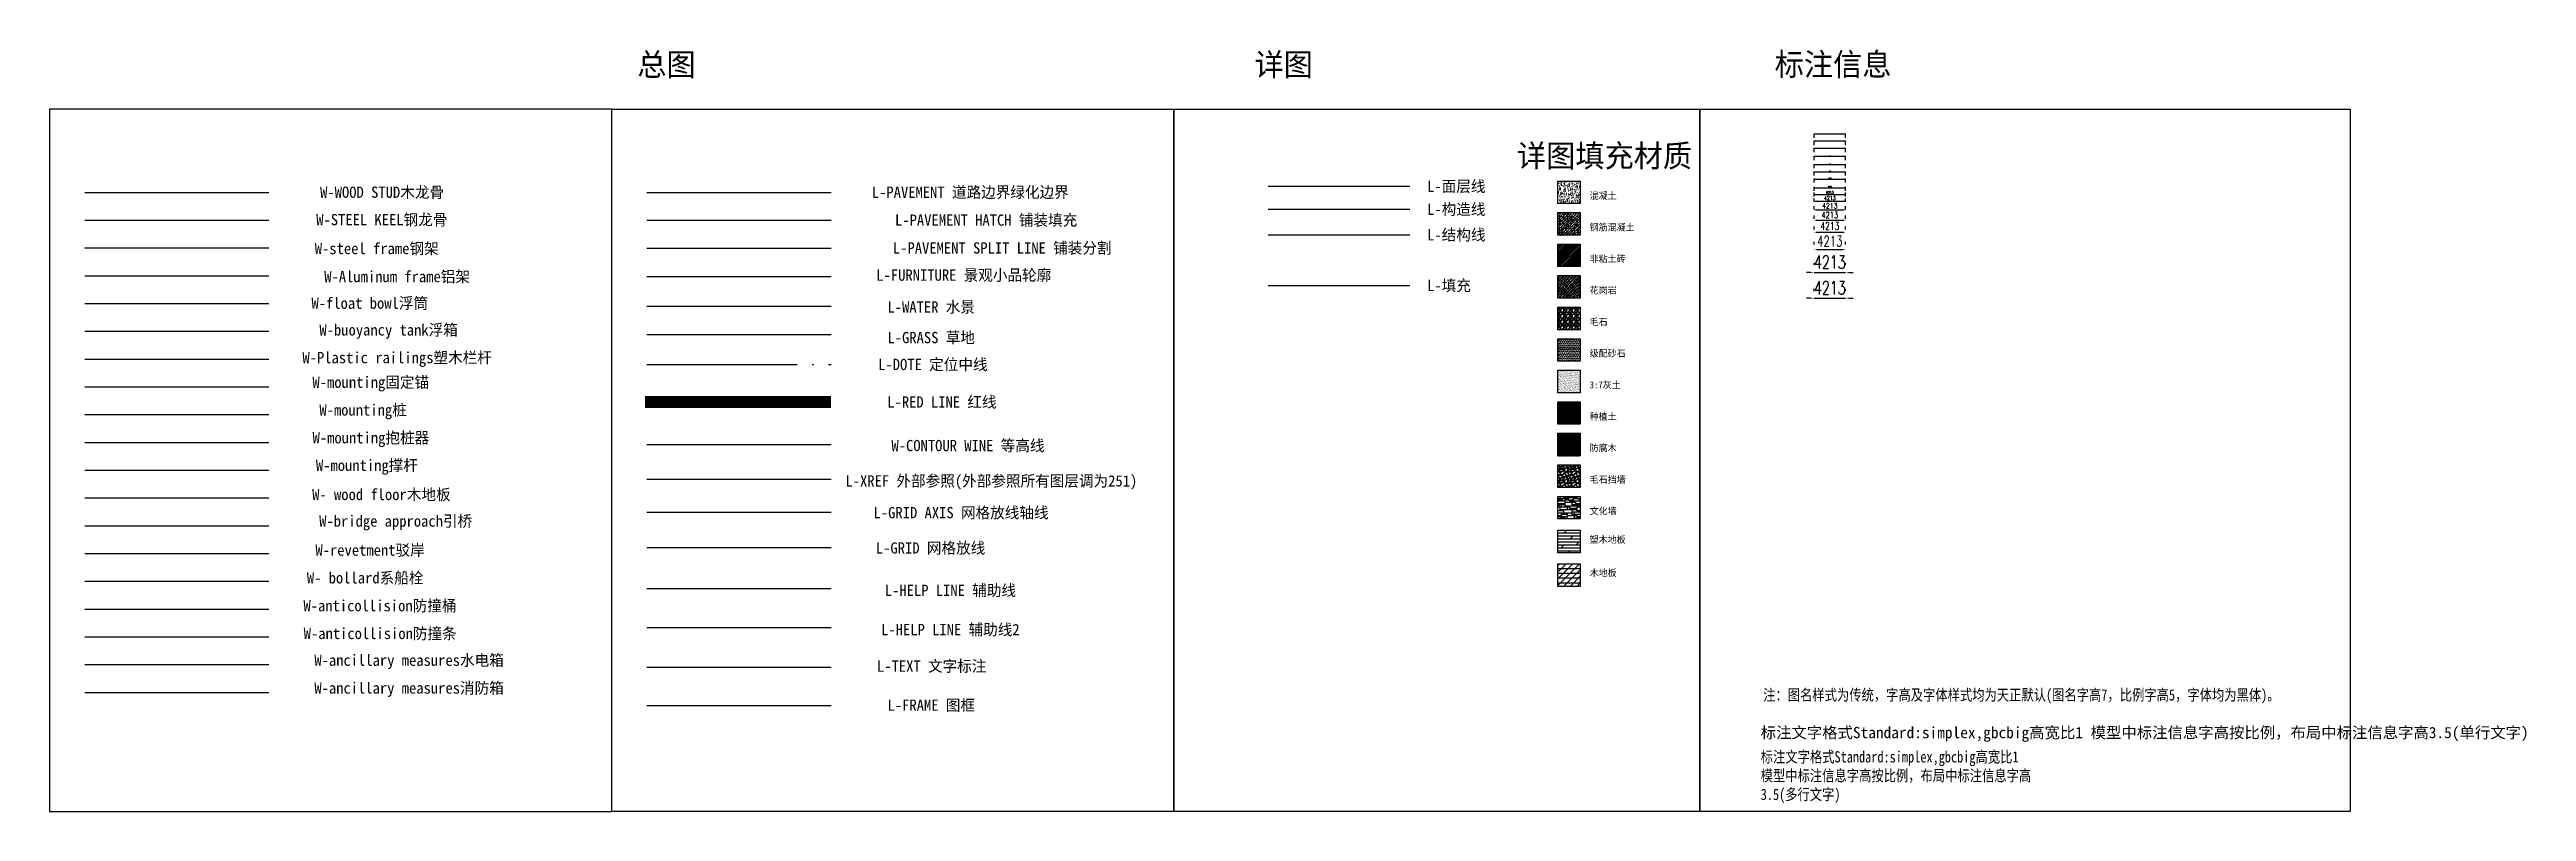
# Model space of a CAD drawing. Header units: millimetres. Extents: x -1612139 to -1282425, y 786067 to 1536390.
# Drawn here: x -1612139 to -1282425, y 1434905 to 1536390 of the extents above.
import ezdxf
from ezdxf.enums import TextEntityAlignment as Align

# ---------------------------------------------------------------- set-up
doc = ezdxf.new("R2010")
doc.units = ezdxf.units.MM
doc.header["$LTSCALE"] = 1000
for name, pattern in [('-6_350_HOLE$0$DASH', [0.35, 0.25, -0.1]), ('ACAD_ISO10W100', [18, 12, -3, 0, -3]), ('ACAD_ISO12W100', [22, 12, -3, 0.5, -3, 0.5, -3]), ('DASH', [0.35, 0.25, -0.1]), ('DOTE', [2.42, 2, -0.2, 0.02, -0.2])]:
    doc.linetypes.add(name, pattern=pattern)
doc.layers.get('0').update_dxf_attribs({"linetype": 'CONTINUOUS'})
doc.layers.get('DEFPOINTS').update_dxf_attribs({"linetype": 'CONTINUOUS'})
for name, color, linetype in [('L-CONTOUR_LINE等高线', 252, 'DASH'), ('L-DIMLINEAR标注', 3, 'CONTINUOUS'), ('L-DOTE定位中线', 1, 'DOTE'), ('L-FRAME图框', 3, 'CONTINUOUS'), ('L-FURNITURE景观小品轮廓', 6, 'CONTINUOUS'), ('L-GRASS草地', 252, 'CONTINUOUS'), ('L-GRID_AXIS网格放线轴线', 1, 'CONTINUOUS'), ('L-GRID网格放线', 252, '-6_350_HOLE$0$DASH'), ('L-HELP_LINE辅助线1', 4, 'CONTINUOUS'), ('L-HELP_LINE辅助线2', 94, 'CONTINUOUS'), ('L-PAVEMENT_HATCH铺装填充', 251, 'CONTINUOUS'), ('L-PAVEMENT_SPLIT_LINE铺装分割', 23, 'CONTINUOUS'), ('L-PAVEMENT道路边界绿化边界', 2, 'CONTINUOUS'), ('L-RED_LINE红线', 1, 'ACAD_ISO12W100'), ('L-TEXT文字标注', 7, 'CONTINUOUS'), ('L-WATER水景', 5, 'CONTINUOUS'), ('L-XREF外部参照', 251, 'CONTINUOUS'), ('L-填充', 251, 'CONTINUOUS'), ('L-构造线', 6, 'CONTINUOUS'), ('L-结构线', 7, 'CONTINUOUS'), ('L-面层线', 4, 'CONTINUOUS'), ('PUB_DIM', 3, 'CONTINUOUS'), ('W- bollard系船栓', 4, 'CONTINUOUS'), ('W-_ANTICOLLISION防撞措施', 6, 'CONTINUOUS'), ('W-ALUMINUM_FRAME铝架', 30, 'CONTINUOUS'), ('W-ancillary measures附属措施', 1, 'CONTINUOUS'), ('W-bridge approach引桥', 4, 'CONTINUOUS'), ('W-FLOAT_BOWL浮筒', 253, 'CONTINUOUS'), ('W-MOUNTING固定方式', 5, 'CONTINUOUS'), ('W-PLASTIC_RAILINGS塑木栏杆', 6, 'CONTINUOUS'), ('W-REVETMENT驳岸', 251, 'CONTINUOUS'), ('W-STEEL_FRAME钢架', 3, 'CONTINUOUS'), ('W-STEEL_KEEL钢龙骨', 5, 'CONTINUOUS'), ('W-WOOD_FLOOR木地板', 30, 'CONTINUOUS'), ('W-WOOD_STUD木龙骨', 25, 'CONTINUOUS')]:
    doc.layers.add(name, color=color, linetype=linetype)
doc.styles.get("Standard").update_dxf_attribs({"font": '', "width": 0.8})
doc.styles.add('STANDARD_T3', font='simplex.shx', dxfattribs={"width": 0.7, "bigfont": 'gbcbig.shx'})
doc.styles.get('Standard').set_extended_font_data('SimSun')
doc.dimstyles.new('W&&1', dxfattribs={"dimtxt": 3.5, "dimasz": 1, "dimexe": 2.5, "dimexo": 3, "dimgap": 1, "dimtad": 1, "dimdec": 0, "dimzin": 0, "dimdsep": 46, "dimtxsty": 'STANDARD_T3', "dimcen": 0.09, "dimclrd": 1, "dimclre": 1, "dimclrt": 7, "dimazin": 2, "dimtfac": 1, "dimtdec": 0, "dimtix": 1, "dimtmove": 2, "dimatfit": 3, "dimfxl": 100, "dimtolj": 1, "dimtzin": 0, "dimarcsym": 0})
doc.dimstyles.new('W&&10', dxfattribs={"dimtxt": 35, "dimasz": 10, "dimexe": 25, "dimexo": 30, "dimgap": 10, "dimtad": 1, "dimdec": 0, "dimzin": 0, "dimdsep": 46, "dimtxsty": 'STANDARD_T3', "dimcen": 0.09, "dimclrd": 1, "dimclre": 1, "dimclrt": 7, "dimazin": 2, "dimtfac": 1, "dimtdec": 0, "dimtix": 1, "dimtmove": 2, "dimatfit": 3, "dimfxl": 100, "dimtolj": 1, "dimtzin": 0, "dimarcsym": 0})
doc.dimstyles.new('W&&100', dxfattribs={"dimtxt": 350, "dimasz": 100, "dimexe": 250, "dimexo": 300, "dimgap": 100, "dimtad": 1, "dimdec": 0, "dimzin": 0, "dimdsep": 46, "dimtxsty": 'STANDARD_T3', "dimcen": 0.09, "dimclrd": 1, "dimclre": 1, "dimclrt": 7, "dimazin": 2, "dimtfac": 1, "dimtdec": 0, "dimtix": 1, "dimtmove": 2, "dimatfit": 3, "dimfxl": 100, "dimtolj": 1, "dimtzin": 0, "dimarcsym": 0})
doc.dimstyles.new('W&&15', dxfattribs={"dimtxt": 52.5, "dimasz": 15, "dimexe": 37.5, "dimexo": 45, "dimgap": 15, "dimtad": 1, "dimdec": 0, "dimzin": 0, "dimdsep": 46, "dimtxsty": 'STANDARD_T3', "dimcen": 0.09, "dimclrd": 1, "dimclre": 1, "dimclrt": 7, "dimazin": 2, "dimtfac": 1, "dimtdec": 0, "dimtix": 1, "dimtmove": 2, "dimatfit": 3, "dimfxl": 100, "dimtolj": 1, "dimtzin": 0, "dimarcsym": 0})
doc.dimstyles.new('W&&150', dxfattribs={"dimtxt": 525, "dimasz": 150, "dimexe": 375, "dimexo": 450, "dimgap": 150, "dimtad": 1, "dimdec": 0, "dimzin": 0, "dimdsep": 46, "dimtxsty": 'STANDARD_T3', "dimcen": 0.09, "dimclrd": 1, "dimclre": 1, "dimclrt": 7, "dimazin": 2, "dimtfac": 1, "dimtdec": 0, "dimtix": 1, "dimtmove": 2, "dimatfit": 3, "dimfxl": 100, "dimtolj": 1, "dimtzin": 0, "dimarcsym": 0})
doc.dimstyles.new('W&&20', dxfattribs={"dimtxt": 70, "dimasz": 20, "dimexe": 50, "dimexo": 60, "dimgap": 20, "dimtad": 1, "dimdec": 0, "dimzin": 0, "dimdsep": 46, "dimtxsty": 'STANDARD_T3', "dimcen": 0.09, "dimclrd": 1, "dimclre": 1, "dimclrt": 7, "dimazin": 2, "dimtfac": 1, "dimtdec": 0, "dimtix": 1, "dimtmove": 2, "dimatfit": 3, "dimfxl": 100, "dimtolj": 1, "dimtzin": 0, "dimarcsym": 0})
doc.dimstyles.new('W&&200', dxfattribs={"dimtxt": 700, "dimasz": 200, "dimexe": 500, "dimexo": 600, "dimgap": 200, "dimtad": 1, "dimdec": 0, "dimzin": 0, "dimdsep": 46, "dimtxsty": 'STANDARD_T3', "dimcen": 0.09, "dimclrd": 1, "dimclre": 1, "dimclrt": 7, "dimazin": 2, "dimtfac": 1, "dimtdec": 0, "dimtix": 1, "dimtmove": 2, "dimatfit": 3, "dimfxl": 100, "dimtolj": 1, "dimtzin": 0, "dimarcsym": 0})
doc.dimstyles.new('W&&250', dxfattribs={"dimtxt": 875, "dimasz": 250, "dimexe": 625, "dimexo": 750, "dimgap": 250, "dimtad": 1, "dimdec": 0, "dimzin": 0, "dimdsep": 46, "dimtxsty": 'STANDARD_T3', "dimcen": 0.09, "dimclrd": 1, "dimclre": 1, "dimclrt": 7, "dimazin": 2, "dimtfac": 1, "dimtdec": 0, "dimtix": 1, "dimtmove": 2, "dimatfit": 3, "dimfxl": 100, "dimtolj": 1, "dimtzin": 0, "dimarcsym": 0})
doc.dimstyles.new('W&&30', dxfattribs={"dimtxt": 105, "dimasz": 30, "dimexe": 75, "dimexo": 90, "dimgap": 30, "dimtad": 1, "dimdec": 0, "dimzin": 0, "dimdsep": 46, "dimtxsty": 'STANDARD_T3', "dimcen": 0.09, "dimclrd": 1, "dimclre": 1, "dimclrt": 7, "dimazin": 2, "dimtfac": 1, "dimtdec": 0, "dimtix": 1, "dimtmove": 2, "dimatfit": 3, "dimfxl": 100, "dimtolj": 1, "dimtzin": 0, "dimarcsym": 0})
doc.dimstyles.new('W&&300', dxfattribs={"dimtxt": 1050, "dimasz": 300, "dimexe": 750, "dimexo": 900, "dimgap": 300, "dimtad": 1, "dimdec": 0, "dimzin": 0, "dimdsep": 46, "dimtxsty": 'STANDARD_T3', "dimcen": 0.09, "dimclrd": 1, "dimclre": 1, "dimclrt": 7, "dimazin": 2, "dimtfac": 1, "dimtdec": 0, "dimtix": 1, "dimtmove": 2, "dimatfit": 3, "dimfxl": 100, "dimtolj": 1, "dimtzin": 0, "dimarcsym": 0})
doc.dimstyles.new('W&&40', dxfattribs={"dimtxt": 140, "dimasz": 40, "dimexe": 100, "dimexo": 120, "dimgap": 40, "dimtad": 1, "dimdec": 0, "dimzin": 0, "dimdsep": 46, "dimtxsty": 'STANDARD_T3', "dimcen": 0.09, "dimclrd": 1, "dimclre": 1, "dimclrt": 7, "dimazin": 2, "dimtfac": 1, "dimtdec": 0, "dimtix": 1, "dimtmove": 2, "dimatfit": 3, "dimfxl": 100, "dimtolj": 1, "dimtzin": 0, "dimarcsym": 0})
doc.dimstyles.new('W&&400', dxfattribs={"dimtxt": 1400, "dimasz": 400, "dimexe": 1000, "dimexo": 1200, "dimgap": 400, "dimtad": 1, "dimdec": 0, "dimzin": 0, "dimdsep": 46, "dimtxsty": 'STANDARD_T3', "dimcen": 0.09, "dimclrd": 1, "dimclre": 1, "dimclrt": 7, "dimazin": 2, "dimtfac": 1, "dimtdec": 0, "dimtix": 1, "dimtmove": 2, "dimatfit": 3, "dimfxl": 100, "dimtolj": 1, "dimtzin": 0, "dimarcsym": 0})
doc.dimstyles.new('W&&5', dxfattribs={"dimtxt": 17.5, "dimasz": 5, "dimexe": 12.5, "dimexo": 15, "dimgap": 5, "dimtad": 1, "dimdec": 0, "dimzin": 0, "dimdsep": 46, "dimtxsty": 'STANDARD_T3', "dimcen": 0.09, "dimclrd": 1, "dimclre": 1, "dimclrt": 7, "dimazin": 2, "dimtfac": 1, "dimtdec": 0, "dimtix": 1, "dimtmove": 2, "dimatfit": 3, "dimfxl": 100, "dimtolj": 1, "dimtzin": 0, "dimarcsym": 0})
doc.dimstyles.new('W&&50', dxfattribs={"dimtxt": 175, "dimasz": 50, "dimexe": 125, "dimexo": 150, "dimgap": 50, "dimtad": 1, "dimdec": 0, "dimzin": 0, "dimdsep": 46, "dimtxsty": 'STANDARD_T3', "dimcen": 0.09, "dimclrd": 1, "dimclre": 1, "dimclrt": 7, "dimazin": 2, "dimtfac": 1, "dimtdec": 0, "dimtix": 1, "dimtmove": 2, "dimatfit": 3, "dimfxl": 100, "dimtolj": 1, "dimtzin": 0, "dimarcsym": 0})
doc.dimstyles.new('W&&500', dxfattribs={"dimtxt": 1750, "dimasz": 500, "dimexe": 1250, "dimexo": 1500, "dimgap": 500, "dimtad": 1, "dimdec": 0, "dimzin": 0, "dimdsep": 46, "dimtxsty": 'STANDARD_T3', "dimcen": 0.09, "dimclrd": 1, "dimclre": 1, "dimclrt": 7, "dimazin": 2, "dimtfac": 1, "dimtdec": 0, "dimtix": 1, "dimtmove": 2, "dimatfit": 3, "dimfxl": 100, "dimtolj": 1, "dimtzin": 0, "dimarcsym": 0})

msp = doc.modelspace()

# ---------------------------------------------------------------- texts
at = {"layer": 'L-CONTOUR_LINE等高线', "ltscale": 3, "width": 0.95}
msp.add_text('W-CONTOUR WINE 等高线', height=1500, dxfattribs=at).set_placement((-1489881.4, 1483676), align=Align.MIDDLE)
at = {"layer": 'L-DIMLINEAR标注', "width": 0.95}
msp.add_text('L-FRAME 图框', height=1500, dxfattribs=at).set_placement((-1494761.1, 1449098.2), align=Align.MIDDLE)
at = {"layer": 'L-DOTE定位中线', "linetype": 'DOTE', "ltscale": 3, "width": 0.95}
msp.add_text('L-DOTE 定位中线', height=1500, dxfattribs=at).set_placement((-1494553.8, 1494476.1), align=Align.MIDDLE)
at = {"layer": 'L-FURNITURE景观小品轮廓', "width": 0.95}
msp.add_text('L-FURNITURE 景观小品轮廓', height=1500, dxfattribs=at).set_placement((-1490436.8, 1506377.3), align=Align.MIDDLE)
at = {"layer": 'L-GRASS草地', "width": 0.95}
msp.add_text('L-GRASS 草地', height=1500, dxfattribs=at).set_placement((-1494776.8, 1498056.5), align=Align.MIDDLE)
at = {"layer": 'L-GRID_AXIS网格放线轴线', "width": 0.95}
msp.add_text('L-GRID AXIS 网格放线轴线', height=1500, dxfattribs=at).set_placement((-1490802.2, 1474737.1), align=Align.MIDDLE)
at = {"layer": 'L-GRID网格放线', "ltscale": 10, "width": 0.95}
msp.add_text('L-GRID 网格放线', height=1500, dxfattribs=at).set_placement((-1494859.1, 1470030.3), align=Align.MIDDLE)
at = {"layer": 'L-HELP_LINE辅助线1', "width": 0.95}
msp.add_text('L-HELP LINE 辅助线', height=1500, dxfattribs=at).set_placement((-1492222.4, 1464384.3), align=Align.MIDDLE)
at = {"layer": 'L-HELP_LINE辅助线2', "width": 0.95}
msp.add_text('L-HELP LINE 辅助线2', height=1500, dxfattribs=at).set_placement((-1492222.4, 1459162.1), align=Align.MIDDLE)
at = {"layer": 'L-PAVEMENT_HATCH铺装填充', "width": 0.95}
msp.add_text('L-PAVEMENT HATCH 铺装填充', height=1500, dxfattribs=at).set_placement((-1487462.7, 1513700.2), align=Align.MIDDLE)
at = {"layer": 'L-PAVEMENT_SPLIT_LINE铺装分割', "width": 0.95}
msp.add_text('L-PAVEMENT SPLIT LINE 铺装分割', height=1500, dxfattribs=at).set_placement((-1485322.7, 1509989.7), align=Align.MIDDLE)
at = {"layer": 'L-PAVEMENT道路边界绿化边界', "width": 0.95}
msp.add_text('L-PAVEMENT 道路边界绿化边界', height=1500, dxfattribs=at).set_placement((-1489571.6, 1517410.7), align=Align.MIDDLE)
at = {"layer": 'L-RED_LINE红线', "linetype": 'ACAD_ISO10W100', "width": 0.95}
msp.add_text('L-RED LINE 红线', height=1500, dxfattribs=at).set_placement((-1493351.8, 1489480.1), align=Align.MIDDLE)
at = {"layer": 'L-TEXT文字标注', "width": 0.95}
for s, height, p in [('总图', 3000, (-1530011.5, 1534448)), ('详图', 3000, (-1447860, 1534448)), ('标注信息', 3000, (-1374720.1, 1534481.1)), ('详图填充材质', 3000, (-1405143.1, 1522292.7)), ('L-TEXT 文字标注', 1500, (-1494707.7, 1454307.1))]:
    msp.add_text(s, height=height, dxfattribs=at).set_placement(p, align=Align.MIDDLE)
for s, p in [('混凝土', (-1407126.4, 1517371)), ('钢筋混凝土', (-1407126.4, 1513171)), ('非粘土砖', (-1407126.4, 1508971)), ('花岗岩', (-1407126.4, 1504771)), ('毛石', (-1407126.4, 1500571)), ('级配砂石', (-1407126.4, 1496371)), ('3:7灰土', (-1407126.4, 1492171)), ('种植土', (-1407126.4, 1487971)), ('防腐木', (-1407126.4, 1483771)), ('毛石挡墙', (-1407126.4, 1479571)), ('文化墙', (-1407126.4, 1475371)), ('塑木地板', (-1407126.4, 1471569.5)), ('木地板', (-1407126.4, 1467143))]:
    msp.add_text(s, height=900, dxfattribs=at).set_placement(p, align=Align.TOP_LEFT)
at = {"layer": 'L-TEXT文字标注'}
msp.add_text('标注文字格式Standard:simplex,gbcbig高宽比1 模型中标注信息字高按比例，布局中标注信息字高3.5(单行文字)', height=1500, dxfattribs=at).set_placement((-1384359.8, 1444668.7))
at = {"layer": 'L-TEXT文字标注', "insert": (-1384027, 1451181.1), "char_height": 1500, "attachment_point": 1}
msp.add_mtext('注：图名样式为传统，字高及字体样式均为天正默认(图名字高7，比例字高5，字体均为黑体)。', dxfattribs=at)
at = {"layer": 'L-TEXT文字标注', "insert": (-1384359.8, 1442935.2), "char_height": 1500, "width": 37770.777, "attachment_point": 1}
msp.add_mtext('标注文字格式Standard:simplex,gbcbig高宽比1\\P模型中标注信息字高按比例，布局中标注信息字高3.5(多行文字)', dxfattribs=at)
at = {"layer": 'L-WATER水景', "width": 0.95}
msp.add_text('L-WATER 水景', height=1500, dxfattribs=at).set_placement((-1494776.8, 1502123.7), align=Align.MIDDLE)
at = {"layer": 'L-XREF外部参照', "width": 0.95}
msp.add_text('L-XREF 外部参照(外部参照所有图层调为251)', height=1500, dxfattribs=at).set_placement((-1486767.5, 1478852.5), align=Align.MIDDLE)
at = {"layer": 'L-填充', "width": 0.95}
msp.add_text('L-填充', height=1500, dxfattribs=at).set_placement((-1428765.4, 1504966.2), align=Align.MIDDLE_LEFT)
at = {"layer": 'L-构造线', "width": 0.95}
msp.add_text('L-构造线', height=1500, dxfattribs=at).set_placement((-1428765.4, 1515117.9), align=Align.MIDDLE_LEFT)
at = {"layer": 'L-结构线', "width": 0.95}
msp.add_text('L-结构线', height=1500, dxfattribs=at).set_placement((-1428765.4, 1511714.8), align=Align.MIDDLE_LEFT)
at = {"layer": 'L-面层线', "width": 0.95}
msp.add_text('L-面层线', height=1500, dxfattribs=at).set_placement((-1428765.4, 1518175.1), align=Align.MIDDLE_LEFT)
at = {"layer": 'W- bollard系船栓', "width": 0.95}
msp.add_text('W- bollard系船栓', height=1500, dxfattribs=at).set_placement((-1570127.2, 1466049.4), align=Align.MIDDLE)
at = {"layer": 'W-_ANTICOLLISION防撞措施', "width": 0.95}
for s, p in [('W-anticollision防撞桶', (-1568154.3, 1462349.4)), ('W-anticollision防撞条', (-1568122.9, 1458649.4))]:
    msp.add_text(s, height=1500, dxfattribs=at).set_placement(p, align=Align.MIDDLE)
at = {"layer": 'W-ALUMINUM_FRAME铝架', "color": 4, "width": 0.95}
msp.add_text('W-Aluminum frame铝架', height=1500, dxfattribs=at).set_placement((-1565873.5, 1506176.2), align=Align.MIDDLE)
at = {"layer": 'W-ancillary measures附属措施', "width": 0.95}
for s, p in [('W-ancillary measures水电箱', (-1564278.6, 1454949.4)), ('W-ancillary measures消防箱', (-1564278.6, 1451249.4))]:
    msp.add_text(s, height=1500, dxfattribs=at).set_placement(p, align=Align.MIDDLE)
at = {"layer": 'W-bridge approach引桥', "width": 0.95}
msp.add_text('W-bridge approach引桥', height=1500, dxfattribs=at).set_placement((-1566063, 1473449.4), align=Align.MIDDLE)
at = {"layer": 'W-FLOAT_BOWL浮筒', "width": 0.95}
for s, p in [('W-float bowl浮筒', (-1569511.7, 1502639)), ('W-buoyancy tank浮箱', (-1567001, 1498939))]:
    msp.add_text(s, height=1500, dxfattribs=at).set_placement(p, align=Align.MIDDLE)
at = {"layer": 'W-MOUNTING固定方式', "width": 0.95}
for s, p in [('W-mounting固定锚', (-1569378.2, 1491949.4)), ('W-mounting桩', (-1570399.8, 1488249.4)), ('W-mounting抱桩器', (-1569362.5, 1484549.4)), ('W-mounting撑杆', (-1569889, 1480872.3))]:
    msp.add_text(s, height=1500, dxfattribs=at).set_placement(p, align=Align.MIDDLE)
at = {"layer": 'W-PLASTIC_RAILINGS塑木栏杆', "width": 0.95}
msp.add_text('W-Plastic railings塑木栏杆', height=1500, dxfattribs=at).set_placement((-1565866, 1495218.5), align=Align.MIDDLE)
at = {"layer": 'W-REVETMENT驳岸', "width": 0.95}
msp.add_text('W-revetment驳岸', height=1500, dxfattribs=at).set_placement((-1569471.5, 1469749.4), align=Align.MIDDLE)
at = {"layer": 'W-STEEL_FRAME钢架', "width": 0.95}
msp.add_text('W-steel frame钢架', height=1500, dxfattribs=at).set_placement((-1568587.8, 1509912.1), align=Align.MIDDLE)
at = {"layer": 'W-STEEL_KEEL钢龙骨', "color": 5, "width": 0.95}
msp.add_text('W-STEEL KEEL钢龙骨', height=1500, dxfattribs=at).set_placement((-1567909.2, 1513756.1), align=Align.MIDDLE)
at = {"layer": 'W-WOOD_FLOOR木地板', "width": 0.95}
msp.add_text('W- wood floor木地板', height=1500, dxfattribs=at).set_placement((-1567963.6, 1477149.4), align=Align.MIDDLE)
at = {"layer": 'W-WOOD_STUD木龙骨', "width": 0.95}
msp.add_text('W-WOOD STUD木龙骨', height=1500, dxfattribs=at).set_placement((-1567875.3, 1517410.7), align=Align.MIDDLE)

# ---------------------------------------------------------------- blocks, each defined once
blk = doc.blocks.new('*D1')
at = {"layer": 'DEFPOINTS', "color": 0, "transparency": 16777216}
for p in [(-1377264, 1502722), (-1373051, 1503276), (-1373051, 1502722)]:
    blk.add_point(p, dxfattribs=at)
at = {"layer": 'PUB_DIM', "color": 1, "lineweight": -2, "transparency": 16777216}
for p, q in [((-1377264, 1504222), (-1377264, 1504526)), ((-1373051, 1504222), (-1373051, 1504526)), ((-1377764, 1503276), (-1378264, 1503276)), ((-1377264, 1503276), (-1373051, 1503276)), ((-1372551, 1503276), (-1372051, 1503276))]:
    blk.add_line(p, q, dxfattribs=at)
at = {"layer": 'PUB_DIM', "color": 1, "transparency": 16777216}
for points in [[(-1377764, 1503360), (-1377764, 1503193), (-1377264, 1503276)], [(-1372551, 1503360), (-1372551, 1503193), (-1373051, 1503276)]]:
    blk.add_solid(points, dxfattribs=at)
at = {"layer": 'PUB_DIM', "color": 7, "transparency": 16777216, "insert": (-1375157, 1504651), "char_height": 1750, "attachment_point": 5, "style": 'STANDARD_T3'}
blk.add_mtext('\\A1;4213', dxfattribs=at)
blk = doc.blocks.new('*D2')
at = {"layer": 'DEFPOINTS', "color": 0, "transparency": 16777216}
for p in [(-1377264, 1506152), (-1373051, 1506706), (-1373051, 1506152)]:
    blk.add_point(p, dxfattribs=at)
at = {"layer": 'PUB_DIM', "color": 1, "lineweight": -2, "transparency": 16777216}
for p, q in [((-1377264, 1507652), (-1377264, 1507956)), ((-1373051, 1507652), (-1373051, 1507956)), ((-1377764, 1506706), (-1378264, 1506706)), ((-1377264, 1506706), (-1373051, 1506706)), ((-1372551, 1506706), (-1372051, 1506706))]:
    blk.add_line(p, q, dxfattribs=at)
at = {"layer": 'PUB_DIM', "color": 1, "transparency": 16777216}
for points in [[(-1377764, 1506790), (-1377764, 1506623), (-1377264, 1506706)], [(-1372551, 1506790), (-1372551, 1506623), (-1373051, 1506706)]]:
    blk.add_solid(points, dxfattribs=at)
at = {"layer": 'PUB_DIM', "color": 7, "transparency": 16777216, "insert": (-1375157, 1508081), "char_height": 1750, "attachment_point": 5, "style": 'STANDARD_T3'}
blk.add_mtext('\\A1;4213', dxfattribs=at)
blk = doc.blocks.new('*D3')
at = {"layer": 'DEFPOINTS', "color": 0, "transparency": 16777216}
for p in [(-1377264, 1509200), (-1373051, 1509754), (-1373051, 1509200)]:
    blk.add_point(p, dxfattribs=at)
at = {"layer": 'PUB_DIM', "color": 1, "lineweight": -2, "transparency": 16777216}
for p, q in [((-1377264, 1510400), (-1377264, 1510754)), ((-1373051, 1510400), (-1373051, 1510754)), ((-1376864, 1509754), (-1373451, 1509754))]:
    blk.add_line(p, q, dxfattribs=at)
at = {"layer": 'PUB_DIM', "color": 1, "transparency": 16777216}
for points in [[(-1376864, 1509821), (-1376864, 1509688), (-1377264, 1509754)], [(-1373451, 1509821), (-1373451, 1509688), (-1373051, 1509754)]]:
    blk.add_solid(points, dxfattribs=at)
at = {"layer": 'PUB_DIM', "color": 7, "transparency": 16777216, "insert": (-1375157, 1510854), "char_height": 1400, "attachment_point": 5, "style": 'STANDARD_T3'}
blk.add_mtext('\\A1;4213', dxfattribs=at)
blk = doc.blocks.new('*D4')
at = {"layer": 'DEFPOINTS', "color": 0, "transparency": 16777216}
for p in [(-1377264, 1511503), (-1373051, 1512058), (-1373051, 1511503)]:
    blk.add_point(p, dxfattribs=at)
at = {"layer": 'PUB_DIM', "color": 1, "lineweight": -2, "transparency": 16777216}
for p, q in [((-1377264, 1512403), (-1377264, 1512808)), ((-1376964, 1512058), (-1373351, 1512058)), ((-1373051, 1512403), (-1373051, 1512808))]:
    blk.add_line(p, q, dxfattribs=at)
at = {"layer": 'PUB_DIM', "color": 1, "transparency": 16777216}
for points in [[(-1376964, 1512108), (-1376964, 1512008), (-1377264, 1512058)], [(-1373351, 1512108), (-1373351, 1512008), (-1373051, 1512058)]]:
    blk.add_solid(points, dxfattribs=at)
at = {"layer": 'PUB_DIM', "color": 7, "transparency": 16777216, "insert": (-1375157, 1512883), "char_height": 1050, "attachment_point": 5, "style": 'STANDARD_T3'}
blk.add_mtext('\\A1;4213', dxfattribs=at)
blk = doc.blocks.new('*D5')
at = {"layer": 'DEFPOINTS', "color": 0, "transparency": 16777216}
for p in [(-1373051, 1513661), (-1377264, 1513107), (-1373051, 1513107)]:
    blk.add_point(p, dxfattribs=at)
at = {"layer": 'PUB_DIM', "color": 1, "lineweight": -2, "transparency": 16777216}
for p, q in [((-1377264, 1513857), (-1377264, 1514286)), ((-1377014, 1513661), (-1373301, 1513661)), ((-1373051, 1513857), (-1373051, 1514286))]:
    blk.add_line(p, q, dxfattribs=at)
at = {"layer": 'PUB_DIM', "color": 1, "transparency": 16777216}
for points in [[(-1377014, 1513703), (-1377014, 1513620), (-1377264, 1513661)], [(-1373301, 1513703), (-1373301, 1513620), (-1373051, 1513661)]]:
    blk.add_solid(points, dxfattribs=at)
at = {"layer": 'PUB_DIM', "color": 7, "transparency": 16777216, "insert": (-1375157, 1514349), "char_height": 875, "attachment_point": 5, "style": 'STANDARD_T3'}
blk.add_mtext('\\A1;4213', dxfattribs=at)
blk = doc.blocks.new('*D6')
at = {"layer": 'DEFPOINTS', "color": 0, "transparency": 16777216}
for p in [(-1377264, 1514480), (-1373051, 1515034), (-1373051, 1514480)]:
    blk.add_point(p, dxfattribs=at)
at = {"layer": 'PUB_DIM', "color": 1, "lineweight": -2, "transparency": 16777216}
for p, q in [((-1377264, 1515080), (-1377264, 1515534)), ((-1377064, 1515034), (-1373251, 1515034)), ((-1373051, 1515080), (-1373051, 1515534))]:
    blk.add_line(p, q, dxfattribs=at)
at = {"layer": 'PUB_DIM', "color": 1, "transparency": 16777216}
for points in [[(-1377064, 1515067), (-1377064, 1515000), (-1377264, 1515034)], [(-1373251, 1515067), (-1373251, 1515000), (-1373051, 1515034)]]:
    blk.add_solid(points, dxfattribs=at)
at = {"layer": 'PUB_DIM', "color": 7, "transparency": 16777216, "insert": (-1375157, 1515584), "char_height": 700, "attachment_point": 5, "style": 'STANDARD_T3'}
blk.add_mtext('\\A1;4213', dxfattribs=at)
blk = doc.blocks.new('*D7')
at = {"layer": 'DEFPOINTS', "color": 0, "transparency": 16777216}
for p in [(-1377264, 1515635), (-1373051, 1516189), (-1373051, 1515635)]:
    blk.add_point(p, dxfattribs=at)
at = {"layer": 'PUB_DIM', "color": 1, "lineweight": -2, "transparency": 16777216}
for p, q in [((-1377264, 1516085), (-1377264, 1516564)), ((-1377114, 1516189), (-1373201, 1516189)), ((-1373051, 1516085), (-1373051, 1516564))]:
    blk.add_line(p, q, dxfattribs=at)
at = {"layer": 'PUB_DIM', "color": 1, "transparency": 16777216}
for points in [[(-1377114, 1516214), (-1377114, 1516164), (-1377264, 1516189)], [(-1373201, 1516214), (-1373201, 1516164), (-1373051, 1516189)]]:
    blk.add_solid(points, dxfattribs=at)
at = {"layer": 'PUB_DIM', "color": 7, "transparency": 16777216, "insert": (-1375157, 1516601), "char_height": 525, "attachment_point": 5, "style": 'STANDARD_T3'}
blk.add_mtext('\\A1;4213', dxfattribs=at)
blk = doc.blocks.new('*D8')
at = {"layer": 'DEFPOINTS', "color": 0, "transparency": 16777216}
for p in [(-1373051, 1517082), (-1377264, 1516528), (-1373051, 1516528)]:
    blk.add_point(p, dxfattribs=at)
at = {"layer": 'PUB_DIM', "color": 1, "lineweight": -2, "transparency": 16777216}
for p, q in [((-1377264, 1516828), (-1377264, 1517332)), ((-1377164, 1517082), (-1373151, 1517082)), ((-1373051, 1516828), (-1373051, 1517332))]:
    blk.add_line(p, q, dxfattribs=at)
at = {"layer": 'PUB_DIM', "color": 1, "transparency": 16777216}
for points in [[(-1377164, 1517099), (-1377164, 1517065), (-1377264, 1517082)], [(-1373151, 1517099), (-1373151, 1517065), (-1373051, 1517082)]]:
    blk.add_solid(points, dxfattribs=at)
at = {"layer": 'PUB_DIM', "color": 7, "transparency": 16777216, "insert": (-1375157, 1517357), "char_height": 350, "attachment_point": 5, "style": 'STANDARD_T3'}
blk.add_mtext('\\A1;4213', dxfattribs=at)
blk = doc.blocks.new('*D9')
at = {"layer": 'DEFPOINTS', "color": 0, "transparency": 16777216}
for p in [(-1377264, 1517429), (-1373051, 1517983), (-1373051, 1517429)]:
    blk.add_point(p, dxfattribs=at)
at = {"layer": 'PUB_DIM', "color": 1, "lineweight": -2, "transparency": 16777216}
for p, q in [((-1377264, 1517579), (-1377264, 1518108)), ((-1377214, 1517983), (-1373101, 1517983)), ((-1373051, 1517579), (-1373051, 1518108))]:
    blk.add_line(p, q, dxfattribs=at)
at = {"layer": 'PUB_DIM', "color": 1, "transparency": 16777216}
for points in [[(-1377214, 1517992), (-1377214, 1517975), (-1377264, 1517983)], [(-1373101, 1517992), (-1373101, 1517975), (-1373051, 1517983)]]:
    blk.add_solid(points, dxfattribs=at)
at = {"layer": 'PUB_DIM', "color": 7, "transparency": 16777216, "insert": (-1375157, 1518121), "char_height": 175, "attachment_point": 5, "style": 'STANDARD_T3'}
blk.add_mtext('\\A1;4213', dxfattribs=at)
blk = doc.blocks.new('*D10')
at = {"layer": 'DEFPOINTS', "color": 0, "transparency": 16777216}
for p in [(-1377264, 1518556), (-1373051, 1519110), (-1373051, 1518556)]:
    blk.add_point(p, dxfattribs=at)
at = {"layer": 'PUB_DIM', "color": 1, "lineweight": -2, "transparency": 16777216}
for p, q in [((-1377264, 1518676), (-1377264, 1519210)), ((-1377224, 1519110), (-1373091, 1519110)), ((-1373051, 1518676), (-1373051, 1519210))]:
    blk.add_line(p, q, dxfattribs=at)
at = {"layer": 'PUB_DIM', "color": 1, "transparency": 16777216}
for points in [[(-1377224, 1519116), (-1377224, 1519103), (-1377264, 1519110)], [(-1373091, 1519116), (-1373091, 1519103), (-1373051, 1519110)]]:
    blk.add_solid(points, dxfattribs=at)
at = {"layer": 'PUB_DIM', "color": 7, "transparency": 16777216, "insert": (-1375157, 1519220), "char_height": 140, "attachment_point": 5, "style": 'STANDARD_T3'}
blk.add_mtext('\\A1;4213', dxfattribs=at)
blk = doc.blocks.new('*D11')
at = {"layer": 'DEFPOINTS', "color": 0, "transparency": 16777216}
for p in [(-1377264, 1524606), (-1373051, 1525160), (-1373051, 1524606)]:
    blk.add_point(p, dxfattribs=at)
at = {"layer": 'PUB_DIM', "color": 1, "lineweight": -2, "transparency": 16777216}
for p, q in [((-1377264, 1524609), (-1377264, 1525162)), ((-1377263, 1525160), (-1373052, 1525160)), ((-1373051, 1524609), (-1373051, 1525162))]:
    blk.add_line(p, q, dxfattribs=at)
at = {"layer": 'PUB_DIM', "color": 1, "transparency": 16777216}
for points in [[(-1377263, 1525160), (-1377263, 1525160), (-1377264, 1525160)], [(-1373052, 1525160), (-1373052, 1525160), (-1373051, 1525160)]]:
    blk.add_solid(points, dxfattribs=at)
at = {"layer": 'PUB_DIM', "color": 7, "transparency": 16777216, "insert": (-1375157, 1525163), "char_height": 3.5, "attachment_point": 5, "style": 'STANDARD_T3'}
blk.add_mtext('\\A1;4213', dxfattribs=at)
blk = doc.blocks.new('*D12')
at = {"layer": 'DEFPOINTS', "color": 0, "transparency": 16777216}
for p in [(-1377264, 1523652), (-1373051, 1524206), (-1373051, 1523652)]:
    blk.add_point(p, dxfattribs=at)
at = {"layer": 'PUB_DIM', "color": 1, "lineweight": -2, "transparency": 16777216}
for p, q in [((-1377264, 1523667), (-1377264, 1524218)), ((-1377259, 1524206), (-1373056, 1524206)), ((-1373051, 1523667), (-1373051, 1524218))]:
    blk.add_line(p, q, dxfattribs=at)
at = {"layer": 'PUB_DIM', "color": 1, "transparency": 16777216}
for points in [[(-1377259, 1524207), (-1377259, 1524205), (-1377264, 1524206)], [(-1373056, 1524207), (-1373056, 1524205), (-1373051, 1524206)]]:
    blk.add_solid(points, dxfattribs=at)
at = {"layer": 'PUB_DIM', "color": 7, "transparency": 16777216, "insert": (-1375157, 1524219), "char_height": 17.5, "attachment_point": 5, "style": 'STANDARD_T3'}
blk.add_mtext('\\A1;4213', dxfattribs=at)
blk = doc.blocks.new('*D13')
at = {"layer": 'DEFPOINTS', "color": 0, "transparency": 16777216}
for p in [(-1377264, 1522698), (-1373051, 1523252), (-1373051, 1522698)]:
    blk.add_point(p, dxfattribs=at)
at = {"layer": 'PUB_DIM', "color": 1, "lineweight": -2, "transparency": 16777216}
for p, q in [((-1377264, 1522728), (-1377264, 1523277)), ((-1373051, 1522728), (-1373051, 1523277)), ((-1377254, 1523252), (-1373061, 1523252))]:
    blk.add_line(p, q, dxfattribs=at)
at = {"layer": 'PUB_DIM', "color": 1, "transparency": 16777216}
for points in [[(-1377254, 1523253), (-1377254, 1523250), (-1377264, 1523252)], [(-1373061, 1523253), (-1373061, 1523250), (-1373051, 1523252)]]:
    blk.add_solid(points, dxfattribs=at)
at = {"layer": 'PUB_DIM', "color": 7, "transparency": 16777216, "insert": (-1375157, 1523279), "char_height": 35, "attachment_point": 5, "style": 'STANDARD_T3'}
blk.add_mtext('\\A1;4213', dxfattribs=at)
blk = doc.blocks.new('*D14')
at = {"layer": 'DEFPOINTS', "color": 0, "transparency": 16777216}
for p in [(-1377264, 1521610), (-1373051, 1522164), (-1373051, 1521610)]:
    blk.add_point(p, dxfattribs=at)
at = {"layer": 'PUB_DIM', "color": 1, "lineweight": -2, "transparency": 16777216}
for p, q in [((-1377264, 1521655), (-1377264, 1522202)), ((-1377249, 1522164), (-1373066, 1522164)), ((-1373051, 1521655), (-1373051, 1522202))]:
    blk.add_line(p, q, dxfattribs=at)
at = {"layer": 'PUB_DIM', "color": 1, "transparency": 16777216}
for points in [[(-1377249, 1522167), (-1377249, 1522162), (-1377264, 1522164)], [(-1373066, 1522167), (-1373066, 1522162), (-1373051, 1522164)]]:
    blk.add_solid(points, dxfattribs=at)
at = {"layer": 'PUB_DIM', "color": 7, "transparency": 16777216, "insert": (-1375157, 1522206), "char_height": 52.5, "attachment_point": 5, "style": 'STANDARD_T3'}
blk.add_mtext('\\A1;4213', dxfattribs=at)
blk = doc.blocks.new('*D15')
at = {"layer": 'DEFPOINTS', "color": 0, "transparency": 16777216}
for p in [(-1377264, 1520523), (-1373051, 1521077), (-1373051, 1520523)]:
    blk.add_point(p, dxfattribs=at)
at = {"layer": 'PUB_DIM', "color": 1, "lineweight": -2, "transparency": 16777216}
for p, q in [((-1377264, 1520583), (-1377264, 1521127)), ((-1377244, 1521077), (-1373071, 1521077)), ((-1373051, 1520583), (-1373051, 1521127))]:
    blk.add_line(p, q, dxfattribs=at)
at = {"layer": 'PUB_DIM', "color": 1, "transparency": 16777216}
for points in [[(-1377244, 1521080), (-1377244, 1521074), (-1377264, 1521077)], [(-1373071, 1521080), (-1373071, 1521074), (-1373051, 1521077)]]:
    blk.add_solid(points, dxfattribs=at)
at = {"layer": 'PUB_DIM', "color": 7, "transparency": 16777216, "insert": (-1375157, 1521132), "char_height": 70, "attachment_point": 5, "style": 'STANDARD_T3'}
blk.add_mtext('\\A1;4213', dxfattribs=at)
blk = doc.blocks.new('*D16')
at = {"layer": 'DEFPOINTS', "color": 0, "transparency": 16777216}
for p in [(-1373051, 1520078), (-1377264, 1519524), (-1373051, 1519524)]:
    blk.add_point(p, dxfattribs=at)
at = {"layer": 'PUB_DIM', "color": 1, "lineweight": -2, "transparency": 16777216}
for p, q in [((-1377264, 1519614), (-1377264, 1520153)), ((-1377234, 1520078), (-1373081, 1520078)), ((-1373051, 1519614), (-1373051, 1520153))]:
    blk.add_line(p, q, dxfattribs=at)
at = {"layer": 'PUB_DIM', "color": 1, "transparency": 16777216}
for points in [[(-1377234, 1520083), (-1377234, 1520073), (-1377264, 1520078)], [(-1373081, 1520083), (-1373081, 1520073), (-1373051, 1520078)]]:
    blk.add_solid(points, dxfattribs=at)
at = {"layer": 'PUB_DIM', "color": 7, "transparency": 16777216, "insert": (-1375157, 1520161), "char_height": 105, "attachment_point": 5, "style": 'STANDARD_T3'}
blk.add_mtext('\\A1;4213', dxfattribs=at)
blk = doc.blocks.new('LOGO')
h = blk.add_hatch(color=140)
h.dxf.hatch_style = 1
h.paths.add_polyline_path([(-5, -2, 0.2940833), (-1, -2, -0.3637556), (5, -2, 1.4501439)])
h.paths.add_polyline_path([(0, 5), (3, -1, 0.1017228), (1, 0), (0, 3), (-3, -2, -0.0818366), (-4, -2)], flags=16)
h = blk.add_hatch(color=174)
h.paths.add_polyline_path([(4, -3, 0.0645711), (4, -2, 0.2966918), (0, -2, -0.0426403), (-2, -3, -0.2097474), (-4, -2, 0.1799149), (-2, -5, 0.1697835), (0, -4, -0.0574404), (2, -3, -0.2140922)])
h.paths.add_polyline_path([(1, -3, -0.0840138), (-1, -4, -0.2717332), (-3, -3, 0.071966), (-2, -3, 0.0982776), (0, -3, -0.0724062), (1, -2, -0.088156), (3, -2, -0.1819884), (4, -3, 0.2061064)], flags=16)
blk.add_hatch(color=174).paths.add_polyline_path([(3, -4, 0.1897275), (1, -4, -0.1265372), (-1, -5, 0.2450133)])
for points in [[(-5, -2, 0.2940833), (-1, -2, -0.3637556), (5, -2, 1.4501439)], [(-4, -2), (0, 5), (3, -1, 0.1017228), (1, 0), (0, 3), (-3, -2, -0.0818366)]]:
    blk.add_lwpolyline(points, format="xyb", close=True)
for points in [[(-4, -2, 0.2097474), (-2, -3, 0.0426403), (0, -2, -0.2966918), (4, -2)], [(-3, -3, 0.071966), (-2, -3, 0.0982776), (0, -3, -0.0724062), (1, -2, -0.088156), (3, -2, -0.1819884), (4, -3, 0.2061064), (1, -3, -0.0840138), (-1, -4, -0.2717332), (-3, -3)], [(-2, -5, 0.1697835), (0, -4, -0.0574404), (2, -3, -0.2140922), (4, -3, -0.2140922)], [(-1, -5, 0.1265372), (1, -4, -0.1897275), (3, -4, -0.1897275)]]:
    blk.add_lwpolyline(points, format="xyb")
for start, end in [(208.47056, 249.26757), (258.57514, 313.64322), (318.83836, 333.61646)]:
    blk.add_arc((0, 0), 5, start, end)

# ---------------------------------------------------------------- dimensions: what is measured, and where the dimension line sits
at = {"layer": 'PUB_DIM', "color": 0}
for p1, p2, dimstyle, picture, middle in [((-1377263.5, 1524605.8), (-1373050.5, 1524605.8), 'W&&1', '*D11', (-1375157, 1525162.6)), ((-1377263.5, 1523651.7), (-1373050.5, 1523651.7), 'W&&5', '*D12', (-1375157, 1524219.4)), ((-1377263.5, 1522697.5), (-1373050.5, 1522697.5), 'W&&10', '*D13', (-1375157, 1523279)), ((-1377263.5, 1521610.3), (-1373050.5, 1521610.3), 'W&&15', '*D14', (-1375157, 1522205.5)), ((-1377263.5, 1520523), (-1373050.5, 1520523), 'W&&20', '*D15', (-1375157, 1521132)), ((-1377263.5, 1519524.5), (-1373050.5, 1519524.5), 'W&&30', '*D16', (-1375157, 1520161)), ((-1377263.5, 1518555.7), (-1373050.5, 1518555.7), 'W&&40', '*D10', (-1375157, 1519219.7)), ((-1377263.5, 1517429.1), (-1373050.5, 1517429.1), 'W&&50', '*D9', (-1375157, 1518120.7)), ((-1377263.5, 1516527.9), (-1373050.5, 1516527.9), 'W&&100', '*D8', (-1375157, 1517357)), ((-1377263.5, 1515635), (-1373050.5, 1515635), 'W&&150', '*D7', (-1375157, 1516601.5)), ((-1377263.5, 1514479.7), (-1373050.5, 1514479.7), 'W&&200', '*D6', (-1375157, 1515583.8)), ((-1377263.5, 1513107.3), (-1373050.5, 1513107.3), 'W&&250', '*D5', (-1375157, 1514348.8)), ((-1377263.5, 1511503.5), (-1373050.5, 1511503.5), 'W&&300', '*D4', (-1375157, 1512882.5)), ((-1377263.5, 1509200.2), (-1373050.5, 1509200.2), 'W&&400', '*D3', (-1375157, 1510854.3)), ((-1377263.5, 1506152.3), (-1373050.5, 1506152.3), 'W&&500', '*D2', (-1375157, 1508081.3)), ((-1377263.5, 1502722.5), (-1373050.5, 1502722.5), 'W&&500', '*D1', (-1375157, 1504651.5))]:
    dim = msp.add_aligned_dim(p1=p1, p2=p2, distance=554, dimstyle=dimstyle, dxfattribs=at)
    dim.commit()
    dim.dimension.update_dxf_attribs({"geometry": picture, "text_midpoint": middle})

# ---------------------------------------------------------------- hatches: boundary and pattern name
at = {"layer": 'L-填充'}
h = msp.add_hatch(dxfattribs=at)
h.set_pattern_fill('混凝土', color=256, scale=100)
h.set_pattern_definition([(50, (-1583207.2, 1341220.44), (717.2602, -62.7521), [75, -825]), (355, (-1583207.2, 1341220.44), (-138.7513, 752.1921), [60, -660]), (100.4514, (-1583147.4, 1341215.2), (578.5094, 689.4395), [63.7402, -701.1421]), (46.1842, (-1583207.2, 1341420.4), (1067.241, -165.519), [112.5, -1237.5]), (96.6356, (-1583118.3, 1341406.6), (934.6627, 974.118), [95.6103, -1051.713]), (351.1842, (-1583207.2, 1341420.4), (934.662, 974.1186), [90, -990]), (21, (-1583107.2, 1341370.44), (596.907, -402.6189), [75, -825]), (326, (-1583107.2, 1341370.44), (243.3153, 725.15), [60, -660]), (71.4514, (-1583057.45, 1341336.9), (840.2226, 322.5305), [63.7402, -701.1421]), (37.5, (-1583207.2, 1341220.44), (12.15986, 332.89385), [0, -652, 0, -670, 0, -662.5]), (7.5, (-1583207.2, 1341220.44), (263.06954, 394.4117), [0, -382, 0, -637, 0, -252.5]), (327.5, (-1583430.2, 1341220.44), (533.82244, -22.55487), [0, -250, 0, -780, 0, -1035]), (317.5, (-1583530.2, 1341220.44), (583.1862, 100.105), [0, -325, 0, -518, 0, -735])])
h.paths.add_polyline_path([(-1411371.4, 1518871), (-1408371.4, 1518871), (-1408371.4, 1515871), (-1411371.4, 1515871)])
h = msp.add_hatch(dxfattribs=at)
h.set_pattern_fill('钢筋混凝土', color=256, scale=100)
h.set_pattern_definition([(45, (-1583207.2, 1341220.44), (-176.7767, 176.7767), []), (50, (-1583207.2, 1341220.44), (717.2602, -62.7521), [75, -825]), (355, (-1583207.2, 1341220.44), (-138.7513, 752.1921), [60, -660]), (100.4514, (-1583147.4, 1341215.2), (578.5094, 689.4395), [63.7402, -701.1421]), (46.1842, (-1583207.2, 1341420.4), (1067.241, -165.519), [112.5, -1237.5]), (96.6356, (-1583118.3, 1341406.6), (934.6627, 974.118), [95.6103, -1051.713]), (351.1842, (-1583207.2, 1341420.4), (934.662, 974.1186), [90, -990]), (21, (-1583107.2, 1341370.44), (596.907, -402.6189), [75, -825]), (326, (-1583107.2, 1341370.44), (243.3153, 725.15), [60, -660]), (71.4514, (-1583057.45, 1341336.9), (840.2226, 322.5305), [63.7402, -701.1421]), (37.5, (-1583207.2, 1341220.44), (12.15986, 332.89385), [0, -652, 0, -670, 0, -662.5]), (7.5, (-1583207.2, 1341220.44), (263.06954, 394.4117), [0, -382, 0, -637, 0, -252.5]), (327.5, (-1583430.2, 1341220.44), (533.82244, -22.55487), [0, -250, 0, -780, 0, -1035]), (317.5, (-1583530.2, 1341220.44), (583.1862, 100.105), [0, -325, 0, -518, 0, -735])])
h.paths.add_polyline_path([(-1411371.4, 1514671), (-1408371.4, 1514671), (-1408371.4, 1511671), (-1411371.4, 1511671)])
h = msp.add_hatch(dxfattribs=at)
h.set_pattern_fill('ANSI31', color=256, scale=100)
h.set_pattern_definition([(45, (-1583207.19, 1341220.44), (-112.2532, 112.2532), [])])
h.paths.add_polyline_path([(-1411371.4, 1510471), (-1408371.4, 1510471), (-1408371.4, 1507471), (-1411371.4, 1507471)])
h = msp.add_hatch(dxfattribs=at)
h.set_pattern_fill('ANSI33', color=256, scale=100)
h.set_pattern_definition([(45, (-1583207.2, 1341220.44), (-224.5064, 224.5064), []), (45, (-1582982.68, 1341220.44), (-224.5064, 224.5064), [158.75, -79.375])])
h.paths.add_polyline_path([(-1411371.4, 1506271), (-1408371.4, 1506271), (-1408371.4, 1503271), (-1411371.4, 1503271)])
h = msp.add_hatch(dxfattribs=at)
h.set_pattern_fill('GRAVEL', color=256, scale=100)
h.set_pattern_definition([(228.0128, (-1582658.55, 1341982.44), (-6096.00518, -6858.008427), [102.5163, -10149.15]), (184.9697, (-1582727.13, 1341906.24), (9144.014792, 761.9946226), [175.9215, -17416.2]), (132.5104, (-1582902.39, 1341891), (7619.9944555, -8382.008188), [124.0446, -12280.41]), (267.2737, (-1583199.57, 1341700.5), (761.996691, 15239.995096), [160.2015, -15859.92]), (292.8337, (-1583207.19, 1341540.48), (-3810.0108167, 9144.005199), [157.0902, -15551.94]), (357.2737, (-1583146.23, 1341395.7), (-15239.995096, 761.996691), [160.2015, -15859.92]), (37.6942, (-1582986.21, 1341388.08), (-9906.0062584, -7619.993207), [211.8582, -20973.93]), (72.2553, (-1582818.57, 1341517.62), (5334.0106696, 16764.0048618), [200.016, -19801.59]), (121.4296, (-1582757.61, 1341708.12), (-6096.0015706, 9905.988348), [160.744, -15913.65]), (175.2364, (-1582841.43, 1341845.28), (8381.993416, -761.992849), [183.514, -8992.17]), (222.3974, (-1583024.31, 1341860.52), (-9144.0002752, -8381.9890952), [237.3234, -23495.04]), (138.8141, (-1582445.19, 1341692.88), (-5333.996602, 4571.992967), [81.0015, -8019.18]), (171.4692, (-1582506.15, 1341746.22), (9905.9848787, -1524.00384), [154.1046, -15256.38]), (225, (-1582658.55, 1341769.1), (-1e-13, -761.9995), [107.7627, -969.867]), (203.1986, (-1582711.89, 1341860.52), (3810.012848, 1524.006682), [58.0323, -5745.18]), (291.8014, (-1582765.23, 1341837.66), (-762.000535, 2286.00147), [82.0698, -4021.44]), (30.9638, (-1582734.75, 1341761.46), (2285.99759, 1524.00119), [133.296, -4309.89]), (161.5651, (-1582620.45, 1341830.04), (1524.0007, -761.99887), [96.386, -2313.27]), (16.3895, (-1583207.19, 1341837.66), (7620.004204, 2285.995245), [135.0264, -13367.64]), (70.3462, (-1583077.65, 1341875.76), (-3047.991507, -8381.988147), [113.2797, -11214.66]), (293.1986, (-1582620.45, 1341982.44), (-1524.006682, 3810.012848), [116.064, -5687.16]), (343.6105, (-1582574.73, 1341875.76), (-7620.004204, 2285.995245), [135.0264, -13367.64]), (339.444, (-1583207.19, 1341365.22), (-3810.00473, 1523.99815), [130.2105, -6380.31]), (294.7751, (-1583085.27, 1341319.5), (-3809.991121, 8381.996108), [109.1016, -10801.08]), (66.8014, (-1582612.83, 1341220.44), (1524.006682, 3810.012848), [116.064, -5687.16]), (17.354, (-1582567.11, 1341327.12), (-9906.0005346, -3047.995403), [127.735, -12645.72]), (69.444, (-1582986.21, 1341220.44), (-1523.99815, -3810.00473), [65.1054, -6445.44]), (101.3099, (-1582658.55, 1341220.44), (-761.99624, 3047.99024), [38.8545, -3846.6]), (165.9638, (-1582666.17, 1341258.54), (2286.0016, -761.99868), [157.0902, -2984.715]), (186.009, (-1582818.57, 1341296.64), (7619.988763, 761.9982206), [145.58, -14412.42]), (303.6901, (-1582734.75, 1341692.88), (-762.00026, 1523.99853), [109.8972, -2637.534]), (353.1572, (-1582673.79, 1341601.44), (12954.005357, -1524.0068255), [191.867, -18994.8]), (60.9454, (-1582483.29, 1341578.58), (-3047.99291, -5333.987283), [78.4524, -7766.82]), (90, (-1582445.2, 1341647.16), (-762, 762), [45.72, -716.28]), (120.2564, (-1582833.81, 1341319.5), (3047.99354, -5333.99731), [105.86, -10480.17]), (48.0128, (-1582887.15, 1341410.94), (6096.00518, 6858.008427), [205.033, -10046.64]), (0, (-1582750, 1341563.34), (762, 762), [198.12, -563.88]), (325.3048, (-1582551.87, 1341563.34), (-7619.986797, 5334.000507), [120.483, -11927.79]), (254.0546, (-1582452.81, 1341494.76), (-762.001944, -3048.00726), [110.9487, -5436.51]), (207.646, (-1582483.29, 1341388.08), (-14477.9949147, -7620.0047924), [180.6435, -17883.75]), (175.4261, (-1582643.31, 1341304.26), (-9906.0022814, 761.9963134), [191.1087, -18919.74]), (175.4261, (-1582643.31, 1341304.26), (-9906.0022814, 761.9963134), [191.1087, -18919.74])])
h.paths.add_polyline_path([(-1411371.4, 1502071), (-1408371.4, 1502071), (-1408371.4, 1499071), (-1411371.4, 1499071)])
h = msp.add_hatch(dxfattribs=at)
h.set_pattern_fill('TRIANG', color=256, scale=100)
h.set_pattern_definition([(60, (-1583207.2, 1341220.44), (-142.87495, 247.46673), [142.875, -142.875]), (120, (-1583207.2, 1341220.44), (-285.74995, 3e-05), [142.875, -142.875]), (0, (-1583278.63, 1341344.17), (142.875, 247.4667), [142.875, -142.875])])
h.paths.add_polyline_path([(-1411371.4, 1497871), (-1408371.4, 1497871), (-1408371.4, 1494871), (-1411371.4, 1494871)])
h = msp.add_hatch(dxfattribs=at)
h.set_pattern_fill('AR-SAND', color=256, scale=100)
h.set_pattern_definition([(37.5, (-1583207.2, 1341220.44), (-8.00016, 244.70662), [0, -193.04, 0, -215.9, 0, -206.375]), (7.5, (-1583207.2, 1341220.44), (224.76164, 358.41255), [0, -104.14, 0, -173.99, 0, -66.675]), (327.5, (-1583363.4, 1341220.44), (395.49619, 0.7186), [0, -63.5, 0, -228.6, 0, -298.45]), (317.5, (-1583363.4, 1341220.44), (381.77823, 111.46466), [0, -31.75, 0, -149.86, 0, -171.45])])
h.paths.add_polyline_path([(-1411371.4, 1493671), (-1408371.4, 1493671), (-1408371.4, 1490671), (-1411371.4, 1490671)])
h = msp.add_hatch(dxfattribs=at)
h.set_pattern_fill('EARTH', color=256, scale=100)
h.set_pattern_definition([(0, (-1583207.2, 1341220.44), (317.5, 317.5), [317.5, -317.5]), (0, (-1583207.2, 1341339.5), (317.5, 317.5), [317.5, -317.5]), (0, (-1583207.2, 1341458.56), (317.5, 317.5), [317.5, -317.5]), (90, (-1583167.5, 1341498.25), (-317.5, 317.5), [317.5, -317.5]), (90, (-1583048.44, 1341498.25), (-317.5, 317.5), [317.5, -317.5]), (90, (-1582929.38, 1341498.25), (-317.5, 317.5), [317.5, -317.5])])
h.paths.add_polyline_path([(-1411371.4, 1489471), (-1408371.4, 1489471), (-1408371.4, 1486471), (-1411371.4, 1486471)])
h = msp.add_hatch(dxfattribs=at)
h.set_pattern_fill('木纹01', color=256, scale=100, style=0)
h.set_pattern_definition([(0, (-1511642.44, 1400933.54), (400, 400), [20, -380]), (0, (-1511922.44, 1400973.54), (400, 400), [40, -360]), (0, (-1511662.44, 1400993.54), (400, 400), [20, -380]), (0, (-1511902.44, 1401033.54), (400, 400), [20, -380]), (0, (-1511662.44, 1401053.54), (400, 400), [20, -380]), (0, (-1511882.44, 1401073.54), (400, 400), [20, -380]), (0, (-1511662.44, 1401093.54), (400, 400), [20, -380]), (0, (-1511882.44, 1401133.54), (400, 400), [20, -220, 20, -140]), (0, (-1511882.44, 1401173.54), (400, 400), [40, -200, 20, -140]), (0, (-1511902.44, 1401233.54), (400, 400), [20, -60, 20, -160, 20, -120]), (0, (-1511922.44, 1401273.54), (400, 400), [20, -80, 40, -260]), (0, (-1511662.44, 1401293.54), (400, 400), [20, -380]), (0, (-1511922.44, 1401313.54), (400, 400), [20, -100, 20, -260]), (45, (-1511962.44, 1400933.54), (4e-14, 400), [56.5684, -509.117]), (45, (-1511622.44, 1400933.54), (4e-14, 400), [113.1371, -452.5483]), (45, (-1511622.44, 1401133.54), (4e-14, 400), [28.284, -537.4014]), (45, (-1511962.44, 1401173.54), (4e-14, 400), [84.8528, -480.8326]), (45, (-1511622.44, 1401173.54), (4e-14, 400), [141.4214, -424.2641]), (45, (-1511622.44, 1401233.54), (4e-14, 400), [84.8528, -480.8326]), (315, (-1511702.44, 1401273.54), (400, -9e-14), [28.284, -537.4014]), (315, (-1511842.44, 1400953.54), (400, -9e-14), [56.5684, -509.117]), (315, (-1511822.44, 1401113.54), (400, -9e-14), [56.5684, -509.117]), (315, (-1511702.44, 1401033.54), (400, -9e-14), [56.5684, -509.117]), (315, (-1511722.44, 1401193.54), (400, -9e-14), [56.5684, -509.117]), (315, (-1511702.44, 1401233.54), (400, -9e-14), [84.8528, -480.8326]), (315, (-1511802.44, 1400993.54), (400, -9e-14), [84.8528, -480.8326]), (315, (-1511742.44, 1401013.54), (400, -9e-14), [84.8528, -480.8326]), (315, (-1511802.44, 1401153.54), (400, -9e-14), [84.8528, -480.8326]), (315, (-1511762.44, 1401173.54), (400, -9e-14), [84.8528, -480.8326]), (26.56505, (-1511942.44, 1401013.54), (400, 2e-07), [44.7214, -849.7058]), (26.56505, (-1511642.44, 1400993.54), (400, 2e-07), [178.8854, -715.5418]), (26.56505, (-1511642.44, 1401053.54), (400, 2e-07), [178.8854, -715.5418]), (26.56505, (-1511642.44, 1401093.54), (400, 2e-07), [178.8856, -268, 89.444, -358.0976]), (26.56505, (-1511602.44, 1401153.54), (400, 2e-07), [44.7214, -849.7058]), (26.56505, (-1511962.44, 1401293.54), (400, 2e-07), [44.7214, -849.7058]), (26.56505, (-1511642.44, 1401293.54), (400, 2e-07), [89.4427, -804.9845]), (333.43495, (-1511742.44, 1400933.54), (400, -2e-07), [89.4427, -804.9845]), (333.43495, (-1511882.44, 1401033.54), (400, -2e-07), [89.4427, -804.9845]), (333.43495, (-1511882.44, 1400973.54), (400, -2e-07), [44.7214, -849.7045]), (333.43495, (-1511862.44, 1401073.54), (400, -2e-07), [134.1641, -760.2631]), (333.43495, (-1511782.44, 1401073.54), (400, -2e-07), [89.4427, -804.9845]), (333.43495, (-1511742.44, 1401093.54), (400, -2e-07), [89.4427, -804.9845]), (333.43495, (-1511862.44, 1401133.54), (400, -2e-07), [44.7214, -849.7045]), (333.43495, (-1511842.44, 1401173.54), (400, -2e-07), [44.7214, -849.7045]), (333.43495, (-1511682.44, 1401253.54), (400, -2e-07), [44.7214, -849.7045]), (333.43495, (-1511702.44, 1401113.54), (400, -2e-07), [44.7214, -849.7045]), (333.43495, (-1511882.44, 1401233.54), (400, -2e-07), [134.1641, -760.2631]), (333.43495, (-1511902.44, 1401273.54), (400, -2e-07), [89.4427, -804.9845]), (333.43495, (-1511682.44, 1401153.54), (400, -2e-07), [44.72, -402.48, 44.72, -402.5072]), (333.43495, (-1511802.44, 1401233.54), (400, -2e-07), [89.4427, -804.9845]), (333.43495, (-1511782.44, 1401273.54), (400, -2e-07), [89.4427, -804.9845]), (333.43495, (-1511902.44, 1401313.54), (400, -2e-07), [89.4427, -804.9845]), (333.43495, (-1511782.44, 1401313.54), (400, -2e-07), [89.4427, -804.9845])])
h.paths.add_polyline_path([(-1411371.4, 1485271), (-1408371.4, 1485271), (-1408371.4, 1482271), (-1411371.4, 1482271)])
h = msp.add_hatch(dxfattribs=at)
h.set_pattern_fill('毛石砌体', color=256, scale=100, style=0)
h.set_pattern_definition([(0, (-1512693.8, 1400033.5), (1500, 1500), [450, -1050]), (0, (-1511793.8, 1400183.5), (1500, 1500), [375, -1125]), (0, (-1511868.8, 1400258.5), (1500, 1500), [300, -1200]), (0, (-1512318.8, 1400633.5), (1500, 1500), [225, -225, 300, -750]), (0, (-1512318.8, 1400708.5), (1500, 1500), [300, -75, 375, -750]), (0, (-1512993.8, 1401008.5), (1500, 1500), [375, -1125]), (0, (-1511568.8, 1401083.5), (1500, 1500), [375, -1125]), (90, (-1512993.8, 1400333.5), (-1500, 1500), [225, -1275]), (90, (-1512768.8, 1401458.5), (-1500, 1500), [150, -1350]), (90, (-1512693.8, 1400033.5), (-1500, 1500), [225, -1275]), (90, (-1512543.8, 1401383.5), (-1500, 1500), [75, -1425]), (90, (-1512468.8, 1400783.5), (-1500, 1500), [225, -1275]), (90, (-1512318.8, 1400258.5), (-1500, 1500), [375, -1125]), (90, (-1512168.8, 1401308.5), (-1500, 1500), [225, -1275]), (90, (-1512018.8, 1400708.5), (-1500, 1500), [300, -1200]), (90, (-1511943.8, 1400708.5), (-1500, 1500), [300, -1200]), (90, (-1511793.8, 1400033.5), (-1500, 1500), [150, -1350]), (90, (-1511568.8, 1400258.5), (-1500, 1500), [375, -1125]), (45, (-1512843.8, 1400183.5), (9e-14, 1500), [636.396, -1484.924]), (45, (-1512693.8, 1400258.5), (9e-14, 1500), [318.198, -1803.122]), (45, (-1512018.8, 1401083.5), (9e-14, 1500), [424.264, -1697.056]), (45, (-1512018.8, 1401158.5), (9e-14, 1500), [318.198, -1803.122]), (135, (-1512543.8, 1401008.5), (-1500, 9e-14), [106.067, -2015.254]), (135, (-1512843.8, 1400183.5), (-1500, 9e-14), [212.131, -1909.189]), (135, (-1512393.8, 1400633.5), (-1500, 9e-14), [212.131, -1909.189]), (135, (-1512018.8, 1401008.5), (-1500, 9e-14), [212.131, -1909.189]), (135, (-1511568.8, 1401308.5), (-1500, 9e-14), [318.198, -1803.122]), (135, (-1511568.8, 1401233.5), (-1500, 9e-14), [212.131, -1909.189]), (135, (-1511643.8, 1401383.5), (-1500, 9e-14), [212.131, -1909.189]), (135, (-1512093.8, 1400033.5), (-1500, 9e-14), [318.198, -1803.122]), (26.56505, (-1511643.8, 1400933.54), (1500, 6e-07), [167.7, -3186.402]), (26.56505, (-1512018.8, 1400558.54), (1500, 6e-07), [167.7, -3186.402]), (26.56505, (-1512543.8, 1401008.54), (1500, 6e-07), [335.4, -3018.702]), (26.56505, (-1512468.8, 1401383.54), (1500, 6e-07), [335.4, -3018.702]), (26.56505, (-1512468.8, 1401008.54), (1500, 6e-07), [335.4, -3018.702]), (26.56505, (-1511568.8, 1401308.54), (1500, 6e-07), [335.4, -3018.702]), (26.56505, (-1512993.8, 1400558.54), (1500, 6e-07), [503.115, -2850.987]), (26.56505, (-1512993.8, 1400633.54), (1500, 6e-07), [503.115, -2850.987]), (26.56505, (-1512993.8, 1401233.54), (1500, 6e-07), [503.115, -2850.987]), (63.43495, (-1512243.8, 1401158.54), (0.1606, 1500.3213), [167.7, -3186.4]), (63.43495, (-1511568.8, 1401083.54), (0.1606, 1500.3213), [167.7, -2012.2, 335.4, -838.5]), (63.43495, (-1511718.8, 1400933.54), (-3e-06, 1500), [335.4, -3018.702]), (63.43495, (-1512618.8, 1401083.54), (-3e-06, 1500), [335.4, -3018.702]), (63.43495, (-1512693.8, 1401083.54), (-3e-06, 1500), [335.4, -3018.702]), (63.43495, (-1512168.8, 1401233.54), (-3e-06, 1500), [503.115, -2850.987]), (116.56505, (-1512543.8, 1400858.54), (-6e-07, 1500), [167.7, -3186.402]), (116.56505, (-1511568.8, 1400708.54), (-6e-07, 1500), [167.7, -3186.402]), (116.56505, (-1511868.8, 1400258.54), (-6e-07, 1500), [335.4, -3018.702]), (116.56505, (-1511943.8, 1400333.54), (-6e-07, 1500), [335.4, -3018.702]), (116.56505, (-1511793.8, 1401383.54), (-6e-07, 1500), [335.4, -3018.702]), (116.56505, (-1512993.8, 1400633.54), (-6e-07, 1500), [335.4, -3018.702]), (116.56505, (-1512243.8, 1400033.54), (-6e-07, 1500), [503.115, -2850.987]), (153.43495, (-1511718.8, 1400933.54), (-1500, -3e-06), [335.4, -3018.702]), (153.43495, (-1511643.8, 1400858.54), (-1500, -3e-06), [335.4, -3018.702]), (153.43495, (-1512768.8, 1400108.54), (-1500, -3e-06), [167.7, -3186.402]), (153.43495, (-1512318.8, 1400708.54), (-1500, -3e-06), [167.7, -3186.402]), (153.43495, (-1512018.8, 1401158.54), (-1500, -3e-06), [167.7, -3186.402])])
h.paths.add_polyline_path([(-1411371.4, 1481071), (-1408371.4, 1481071), (-1408371.4, 1478071), (-1411371.4, 1478071)])
h = msp.add_hatch(dxfattribs=at)
h.set_pattern_fill('文化石01', color=256, scale=200, style=0)
h.set_pattern_definition([(0, (-1583207.2, 1341220.4), (0, 3200), [2400, -800]), (0, (-1583207.2, 1341380.4), (0, 3200), [-960, 960, -480, 800]), (0, (-1583207.2, 1341540.4), (0, 3200), [-1440, 1760]), (0, (-1583207.2, 1341700.4), (0, 3200), [1440, -1760]), (0, (-1583207.2, 1341860.4), (0, 3200), [-640, 2560]), (0, (-1583207.2, 1342020.4), (0, 3200), [1120, -800, 960, -320]), (0, (-1582087.2, 1342180.4), (0, 3200), [2560, -640]), (0, (-1583367.2, 1342340.4), (0, 3200), [1760, -1440]), (0, (-1583847.2, 1342500.4), (0, 3200), [1440, -1760]), (0, (-1583207.2, 1342660.4), (0, 3200), [2560, -640]), (0, (-1583207.2, 1342820.4), (0, 3200), [-1280, 800, -480, 640]), (0, (-1581607.2, 1342980.4), (0, 3200), [1920, -1280]), (0, (-1582887.2, 1343140.4), (0, 3200), [1280, -640, 480, -800]), (0, (-1582247.2, 1343300.4), (0, 3200), [1280, -480, 800, -640]), (0, (-1580967.2, 1343460.4), (0, 3200), [1920, -1280]), (0, (-1582247.2, 1343620.4), (0, 3200), [1280, -1920]), (0, (-1581607.2, 1343780.4), (0, 3200), [1440, -1760]), (0, (-1581607.2, 1343940.4), (0, 3200), [-960, 2240]), (0, (-1582567.2, 1344100.4), (0, 3200), [960, -2240]), (0, (-1581607.2, 1344260.4), (0, 3200), [2240, -960]), (90, (-1583207.2, 1342500.4), (-3200, 2e-13), [480, -1280, 1120, -320]), (90, (-1582887.2, 1342660.4), (-3200, 2e-13), [800, -480, 320, -1600]), (90, (-1582727.2, 1342020.4), (-3200, 2e-13), [320, -2880]), (90, (-1582567.2, 1341700.4), (-3200, 2e-13), [320, -1920, 480, -480]), (90, (-1582407.2, 1342340.4), (-3200, 2e-13), [320, -2880]), (90, (-1582247.2, 1341220.4), (-3200, 2e-13), [480, -1440, 800, -480]), (90, (-1582087.2, 1341860.4), (-3200, 2e-13), [480, -2720]), (90, (-1581927.2, 1342660.4), (-3200, 2e-13), [480, -160, 320, -2240]), (90, (-1581767.2, 1341380.4), (-3200, 2e-13), [480, -2720]), (90, (-1581607.2, 1342180.4), (-3200, 2e-13), [480, -160, 480, -320, 800, -960]), (90, (-1581287.2, 1342180.4), (-3200, 2e-13), [-2240, 320, -320, 320]), (90, (-1581127.2, 1342660.4), (-3200, 2e-13), [320, -2880]), (90, (-1580967.2, 1341540.4), (-3200, 2e-13), [320, -1120, 800, -960]), (90, (-1580807.2, 1342020.4), (-3200, 2e-13), [160, -2080, 480, -480]), (90, (-1580647.2, 1342180.4), (-3200, 2e-13), [800, -800, 480, -1120]), (90, (-1580487.2, 1342980.4), (-3200, 2e-13), [480, -800, 320, -1600]), (90, (-1580327.2, 1341860.4), (-3200, 2e-13), [320, -2880]), (90, (-1580167.2, 1342180.4), (-3200, 2e-13), [320, -960, 480, -1440])])
h.paths.add_polyline_path([(-1411371.4, 1476871), (-1408371.4, 1476871), (-1408371.4, 1473871), (-1411371.4, 1473871)])
at = {"layer": 'W-ALUMINUM_FRAME铝架'}
h = msp.add_hatch(dxfattribs=at)
h.set_pattern_fill('DOLMIT', color=8, scale=500)
h.set_pattern_definition([(0, (-2395955, 1521627.3), (0, 396.87103), []), (45, (-2395955, 1521627.3), (-793.7415, 793.7415), [561.2606, -1122.52])])
h.paths.add_polyline_path([(-1408371.4, 1472371), (-1411371.4, 1472371), (-1411371.4, 1469371), (-1408371.4, 1469371)])
h = msp.add_hatch(dxfattribs=at)
h.set_pattern_fill('木板', color=8, scale=500)
h.set_pattern_definition([(0, (-2395955, 1521627.3), (0, 625), []), (45, (-2395955, 1521627.3), (-441.94174, 441.94174), [])])
h.paths.add_polyline_path([(-1408371.4, 1467871), (-1411371.4, 1467871), (-1411371.4, 1464871), (-1408371.4, 1464871)])

# ---------------------------------------------------------------- linework, layer by layer
at = {"layer": 'L-CONTOUR_LINE等高线', "ltscale": 100}
msp.add_lwpolyline([(-1532626.6, 1483779.9), (-1508110.3, 1483779.9)], dxfattribs=at)
at = {"layer": 'L-DOTE定位中线', "ltscale": 10}
msp.add_lwpolyline([(-1532626.6, 1494445.3), (-1508110.3, 1494445.3)], dxfattribs=at)
at = {"layer": 'L-FRAME图框', "color": 3}
for points in [[(-1537306.8, 1528427.7), (-1612138.8, 1528427.7), (-1612138.8, 1434905), (-1537306.8, 1434905)], [(-1537306.8, 1528427.7), (-1462474.8, 1528427.7), (-1462474.8, 1434905), (-1537306.8, 1434905)], [(-1462474.8, 1528427.7), (-1392444.8, 1528427.7), (-1392444.8, 1434905), (-1462474.8, 1434905)], [(-1392444.8, 1528427.7), (-1305911.3, 1528427.7), (-1305911.3, 1434905), (-1392444.8, 1434905)]]:
    msp.add_lwpolyline(points, close=True, dxfattribs=at)
at = {"layer": 'L-FRAME图框'}
msp.add_lwpolyline([(-1532626.6, 1449006.2), (-1508110.3, 1449006.2)], dxfattribs=at)
at = {"layer": 'L-FURNITURE景观小品轮廓'}
msp.add_lwpolyline([(-1532626.6, 1506164.4), (-1508110.3, 1506164.4)], dxfattribs=at)
at = {"layer": 'L-GRASS草地'}
msp.add_lwpolyline([(-1532626.6, 1498438.6), (-1508110.3, 1498438.6)], dxfattribs=at)
at = {"layer": 'L-GRID_AXIS网格放线轴线'}
msp.add_lwpolyline([(-1532626.6, 1474780.5), (-1508110.3, 1474780.5)], dxfattribs=at)
at = {"layer": 'L-GRID网格放线', "ltscale": 100}
msp.add_lwpolyline([(-1532626.6, 1470073.8), (-1508110.3, 1470073.8)], dxfattribs=at)
at = {"layer": 'L-HELP_LINE辅助线1'}
msp.add_lwpolyline([(-1532626.6, 1464610.6), (-1508110.3, 1464610.6)], dxfattribs=at)
at = {"layer": 'L-HELP_LINE辅助线2'}
msp.add_lwpolyline([(-1532626.6, 1459388.4), (-1508110.3, 1459388.4)], dxfattribs=at)
at = {"layer": 'L-PAVEMENT_HATCH铺装填充'}
msp.add_lwpolyline([(-1532626.6, 1513652.2), (-1508110.3, 1513652.2)], dxfattribs=at)
at = {"layer": 'L-PAVEMENT_SPLIT_LINE铺装分割'}
msp.add_lwpolyline([(-1532626.6, 1509941.7), (-1508110.3, 1509941.7)], dxfattribs=at)
at = {"layer": 'L-PAVEMENT道路边界绿化边界'}
msp.add_lwpolyline([(-1532626.6, 1517362.7), (-1508110.3, 1517362.7)], dxfattribs=at)
at = {"layer": 'L-RED_LINE红线', "linetype": 'ACAD_ISO10W100', "const_width": 1600}
msp.add_lwpolyline([(-1532852.3, 1489449.2), (-1508110.3, 1489449.2)], dxfattribs=at)
at = {"layer": 'L-TEXT文字标注'}
msp.add_lwpolyline([(-1532626.6, 1454113.4), (-1508110.3, 1454113.4)], dxfattribs=at)
at = {"layer": 'L-WATER水景'}
msp.add_lwpolyline([(-1532626.6, 1502227.6), (-1508110.3, 1502227.6)], dxfattribs=at)
at = {"layer": 'L-XREF外部参照'}
msp.add_lwpolyline([(-1532626.6, 1479147.3), (-1508110.3, 1479144.3)], dxfattribs=at)
at = {"layer": 'L-填充'}
msp.add_lwpolyline([(-1449934.8, 1504966.2), (-1431063.8, 1504966.2)], dxfattribs=at)
at = {"layer": 'L-构造线'}
msp.add_lwpolyline([(-1449934.8, 1515117.9), (-1431063.8, 1515117.9)], dxfattribs=at)
at = {"layer": 'L-结构线'}
for points in [[(-1411371.4, 1518871), (-1408371.4, 1518871), (-1408371.4, 1515871), (-1411371.4, 1515871)], [(-1411371.4, 1514671), (-1408371.4, 1514671), (-1408371.4, 1511671), (-1411371.4, 1511671)], [(-1411371.4, 1510471), (-1408371.4, 1510471), (-1408371.4, 1507471), (-1411371.4, 1507471)], [(-1411371.4, 1506271), (-1408371.4, 1506271), (-1408371.4, 1503271), (-1411371.4, 1503271)], [(-1411371.4, 1502071), (-1408371.4, 1502071), (-1408371.4, 1499071), (-1411371.4, 1499071)], [(-1411371.4, 1497871), (-1408371.4, 1497871), (-1408371.4, 1494871), (-1411371.4, 1494871)], [(-1411371.4, 1493671), (-1408371.4, 1493671), (-1408371.4, 1490671), (-1411371.4, 1490671)], [(-1411371.4, 1489471), (-1408371.4, 1489471), (-1408371.4, 1486471), (-1411371.4, 1486471)], [(-1411371.4, 1485271), (-1408371.4, 1485271), (-1408371.4, 1482271), (-1411371.4, 1482271)], [(-1411371.4, 1481071), (-1408371.4, 1481071), (-1408371.4, 1478071), (-1411371.4, 1478071)], [(-1411371.4, 1476871), (-1408371.4, 1476871), (-1408371.4, 1473871), (-1411371.4, 1473871)], [(-1411371.4, 1472371), (-1408371.4, 1472371), (-1408371.4, 1469371), (-1411371.4, 1469371)], [(-1411371.4, 1467871), (-1408371.4, 1467871), (-1408371.4, 1464871), (-1411371.4, 1464871)]]:
    msp.add_lwpolyline(points, close=True, dxfattribs=at)
msp.add_lwpolyline([(-1449934.8, 1511714.8), (-1431063.8, 1511714.8)], dxfattribs=at)
at = {"layer": 'L-面层线'}
msp.add_lwpolyline([(-1449934.8, 1518175.1), (-1431063.8, 1518175.1)], dxfattribs=at)
at = {"layer": 'W- bollard系船栓'}
msp.add_lwpolyline([(-1607458.5, 1465562.7), (-1582942.3, 1465562.7)], dxfattribs=at)
at = {"layer": 'W-_ANTICOLLISION防撞措施'}
for points in [[(-1607458.5, 1461862.7), (-1582942.3, 1461862.7)], [(-1607458.5, 1458162.7), (-1582942.3, 1458162.7)]]:
    msp.add_lwpolyline(points, dxfattribs=at)
at = {"layer": 'W-ALUMINUM_FRAME铝架', "color": 4}
msp.add_lwpolyline([(-1607458.5, 1506262.7), (-1582942.3, 1506262.7)], dxfattribs=at)
at = {"layer": 'W-ancillary measures附属措施'}
for points in [[(-1607458.5, 1454462.7), (-1582942.3, 1454462.7)], [(-1607458.5, 1450762.7), (-1582942.3, 1450762.7)]]:
    msp.add_lwpolyline(points, dxfattribs=at)
at = {"layer": 'W-bridge approach引桥'}
msp.add_lwpolyline([(-1607458.5, 1472962.7), (-1582942.3, 1472962.7)], dxfattribs=at)
at = {"layer": 'W-FLOAT_BOWL浮筒'}
for points in [[(-1607458.5, 1502562.7), (-1582942.3, 1502562.7)], [(-1607458.5, 1498862.7), (-1582942.3, 1498862.7)]]:
    msp.add_lwpolyline(points, dxfattribs=at)
at = {"layer": 'W-MOUNTING固定方式'}
for points in [[(-1607458.5, 1491462.7), (-1582942.3, 1491462.7)], [(-1607458.5, 1487762.7), (-1582942.3, 1487762.7)], [(-1607458.5, 1484062.7), (-1582942.3, 1484062.7)], [(-1607458.5, 1480362.7), (-1582942.3, 1480362.7)]]:
    msp.add_lwpolyline(points, dxfattribs=at)
at = {"layer": 'W-PLASTIC_RAILINGS塑木栏杆'}
msp.add_lwpolyline([(-1607458.5, 1495162.7), (-1582942.3, 1495162.7)], dxfattribs=at)
at = {"layer": 'W-REVETMENT驳岸'}
msp.add_lwpolyline([(-1607458.5, 1469262.7), (-1582942.3, 1469262.7)], dxfattribs=at)
at = {"layer": 'W-STEEL_FRAME钢架'}
msp.add_lwpolyline([(-1607458.5, 1509962.7), (-1582942.3, 1509962.7)], dxfattribs=at)
at = {"layer": 'W-STEEL_KEEL钢龙骨', "color": 5}
msp.add_lwpolyline([(-1607458.5, 1513662.7), (-1582942.3, 1513662.7)], dxfattribs=at)
at = {"layer": 'W-WOOD_FLOOR木地板'}
msp.add_lwpolyline([(-1607458.5, 1476662.7), (-1582942.3, 1476662.7)], dxfattribs=at)
at = {"layer": 'W-WOOD_STUD木龙骨'}
msp.add_lwpolyline([(-1607458.5, 1517362.7), (-1582942.3, 1517362.7)], dxfattribs=at)

# ---------------------------------------------------------------- block references
msp.add_blockref('LOGO', (-1452803, 1437615.1))

msp.set_redraw_order([(e.dxf.handle, doc.entitydb.next_handle()) for e in msp.query("TEXT MTEXT ATTDEF DIMENSION ARC_DIMENSION")])  # texts and dimensions are drawn at this point

doc.saveas('drawing.dxf')
